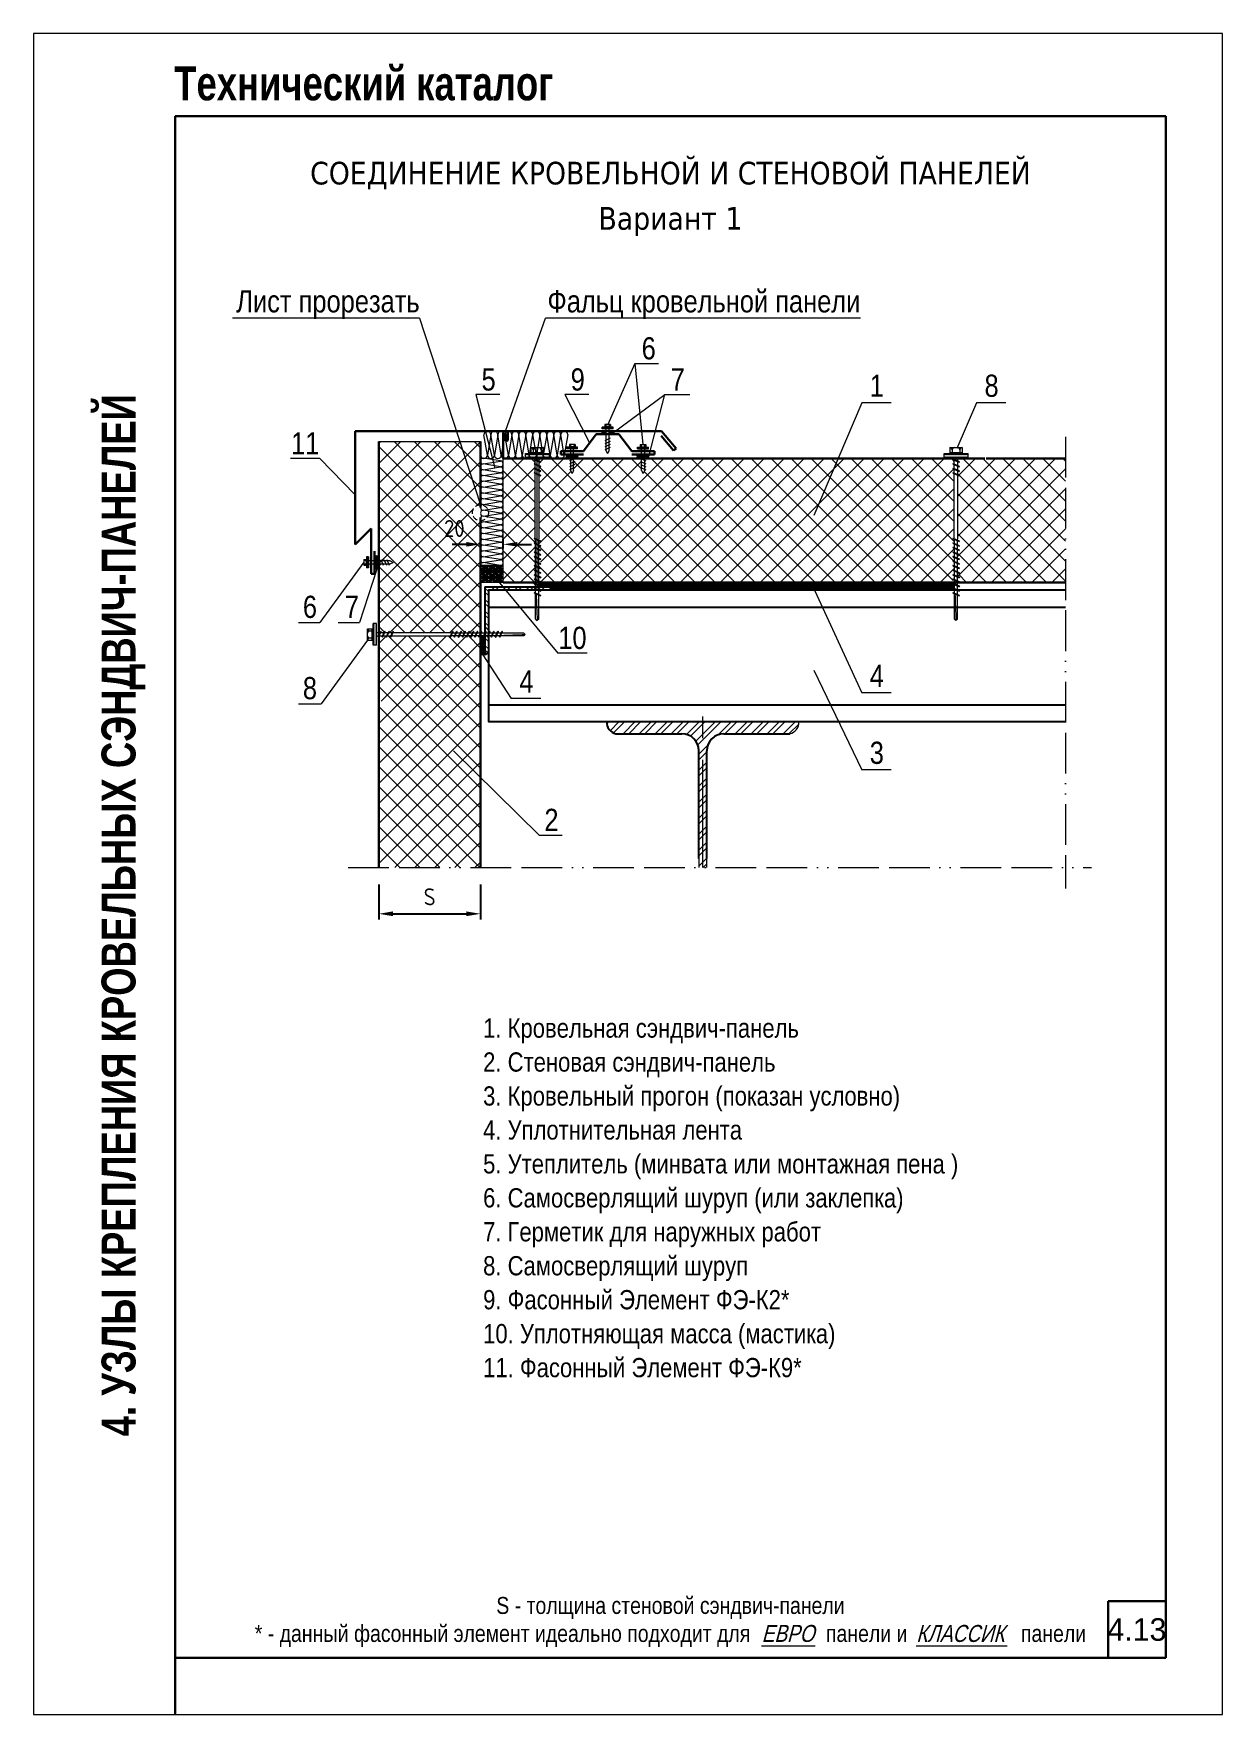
# Model space of a CAD drawing. Extents: x 5821 to 16321, y -13531 to 5774.
# Drawn here: x 7921 to 8971, y -11304 to -9819 of the extents above; entities that cross this region are included whole.
import ezdxf
from ezdxf.enums import TextEntityAlignment as Align

# ---------------------------------------------------------------- set-up
doc = ezdxf.new("R2010")
doc.units = 0
doc.header["$LTSCALE"] = 3
for name, pattern in [('ACAD_ISO13W100', [36, 12, -3, 12, -3, 0, -3, 0, -3]), ('CENTER', [50.8, 31.75, -6.35, 6.35, -6.35]), ('HIDDEN2', [4.7625, 3.175, -1.5875])]:
    doc.linetypes.add(name, pattern=pattern)
doc.layers.get('0').update_dxf_attribs({"linetype": 'CONTINUOUS', "lineweight": 30})
doc.layers.get('DEFPOINTS').update_dxf_attribs({"linetype": 'CONTINUOUS'})
for name, color, linetype, lineweight in [('Logo', 1, 'CONTINUOUS', 9), ('new_fill', 8, 'CONTINUOUS', 13), ('RAZMER', 7, 'CONTINUOUS', 9), ('Нащельники', 1, 'CONTINUOUS', 30), ('Саморезы', 7, 'CONTINUOUS', 13)]:
    doc.layers.add(name, color=color, linetype=linetype, lineweight=lineweight)
doc.layers.add('Прогон', color=7, linetype='CONTINUOUS')
doc.styles.add('LOGO', font='HATTEN.TTF')
doc.styles.add('ROMANS', font='romans.shx', dxfattribs={"width": 0.85})
doc.styles.get("Standard").update_dxf_attribs({"font": 'TAHOMA.TTF'})
doc.styles.add('style1', font='ARIALN.TTF')
doc.styles.add('style2', font='impact.TTF')
doc.styles.add('курсив', font='ARIAL.TTF', dxfattribs={"width": 0.8, "oblique": 15})
doc.dimstyles.new('5', dxfattribs={"dimscale": 5, "dimtxt": 3, "dimasz": 2.5, "dimexe": 1, "dimexo": 3, "dimgap": 0, "dimtad": 0, "dimdec": 0, "dimzin": 9, "dimdsep": 46, "dimtxsty": 'ROMANS', "dimblk2": 'OBLIQUE', "dimcen": -3, "dimdle": 1.5, "dimclrd": 256, "dimclre": 256, "dimclrt": 256, "dimadec": 0, "dimazin": 0, "dimtfac": 1, "dimtdec": 0, "dimtofl": 0, "dimtmove": 2, "dimatfit": 3, "dimfxl": 0, "dimtvp": 1, "dimtolj": 1, "dimtzin": 9, "dimarcsym": 0})
pattern_1 = [(45, (738.22, -13408.337), (-8.838835, 8.838835), []), (135, (738.22, -13408.337), (-8.838835, -8.838835), [])]
pattern_2 = [(8, (738.2201, -13408.3375), (-0.17396638, 1.23783509), []), (68, (738.2201, -13408.3375), (-1.15897982, 0.46825824), []), (128, (738.2201, -13408.3375), (-0.98501344, -0.76957684), [])]

msp = doc.modelspace()

# ---------------------------------------------------------------- texts
for s, p in [('СОЕДИНЕНИЕ КРОВЕЛЬНОЙ И СТЕНОВОЙ ПАНЕЛЕЙ', (8483.59, -9951.99)), ('Вариант 1', (8483.59, -9991.99))]:
    msp.add_text(s, height=20).set_placement(p, align=Align.CENTER)
at = {"style": 'style1'}
for s, height, p in [('Лист прорезать', 19.6116, (8100.08, -10065.05)), ('Фальц кровельной панели', 19.6116, (8374.93, -10065.05)), ('6', 19.61, (8458.15, -10106.59)), ('1', 19.61, (8659.63, -10139.64)), ('8', 19.61, (8760.99, -10139.64)), ('6', 19.61, (8158.91, -10335)), ('7', 19.61, (8195.96, -10335)), ('4', 19.61, (8659.63, -10395.95)), ('8', 19.61, (8158.91, -10406.83)), ('4', 19.61, (8350.12, -10400.95)), ('3', 19.61, (8659.63, -10463.96)), ('2', 19.61, (8372.25, -10523.23)), ('1. Кровельная сэндвич-панель', 17, (8318.12, -10705.85)), ('2. Стеновая сэндвич-панель', 17, (8318.12, -10735.85)), ('3. Кровельный прогон (показан условно)', 17, (8318.12, -10765.85)), ('4. Уплотнительная лента', 17, (8318.12, -10795.85)), ('5. Утеплитель (минвата или монтажная пена )', 17, (8318.12, -10825.85)), ('6. Самосверлящий шуруп (или заклепка)', 17, (8318.12, -10855.85)), ('7. Герметик для наружных работ', 17, (8318.12, -10885.85)), ('8. Самосверлящий шуруп', 17, (8318.12, -10915.85)), ('9. Фасонный Элемент ФЭ-К2*', 17, (8318.12, -10945.85)), ('10. Уплотняющая масса (мастика)', 17, (8318.12, -10975.85)), ('11. Фасонный Элемент ФЭ-К9*', 17, (8318.12, -11005.85))]:
    msp.add_text(s, height=height, dxfattribs=at).set_placement(p)
for s, height, p in [('5', 19.61, (8322.98, -10134.11)), ('9', 19.61, (8401.7, -10134.11)), ('7', 19.61, (8490.01, -10134.11)), ('11', 19.612, (8160.98, -10190.57)), ('10', 19.612, (8397, -10362.43)), ('S - толщина стеновой сэндвич-панели', 15, (8483.59, -11215)), ('* - данный фасонный элемент идеально подходит для              панели и                     панели', 15, (8483.59, -11239.74))]:
    msp.add_text(s, height=height, dxfattribs=at).set_placement(p, align=Align.CENTER)
at = {"color": 1, "style": 'курсив', "oblique": 15, "width": 0.8}
for s, p in [('ЕВРО', (8587.41, -11239.74)), ('КЛАССИК', (8739.7, -11239.74))]:
    msp.add_text(s, height=15, dxfattribs=at).set_placement(p, align=Align.CENTER)
at = {"layer": 'new_fill', "style": 'style2'}
msp.add_text('Технический каталог', height=30, dxfattribs=at).set_placement((8045.3, -9877.69))
msp.add_text('4. УЗЛЫ КРЕПЛЕНИЯ КРОВЕЛЬНЫХ СЭНДВИЧ-ПАНЕЛЕЙ', height=30, rotation=90, dxfattribs=at).set_placement((8011.09, -10597.67), align=Align.CENTER)
at = {"layer": 'new_fill', "style": 'LOGO'}
msp.add_text('4.13', height=20, dxfattribs=at).set_placement((8895.64, -11228.74), align=Align.MIDDLE_CENTER)

# ---------------------------------------------------------------- blocks, each defined once
blk = doc.blocks.new('1volna')
at = {"layer": 'new_fill'}
for p, q in [((2.7, -16.2), (-2.7, 16.2)), ((8.1, 16.2), (2.7, -16.2)), ((13.7, -16.2), (8.3, 16.2)), ((19.1, 16.2), (13.7, -16.2)), ((24.7, -16.2), (19.3, 16.2)), ((30, 16.2), (24.7, -16.2)), ((35.9, -16.2), (30.5, 16.2)), ((41.3, 16.2), (35.9, -16.2))]:
    blk.add_line(p, q, dxfattribs=at)
for centre, start, end in [((2.7, 16.2), 0, 180), ((13.7, 16.2), 0, 180), ((24.7, 16.2), 0, 180), ((35.9, 16.2), 0, 180), ((-2.9, -16.2), 180, 270), ((-2.7, -16.2), 270, 0), ((8.1, -16.2), 180, 270), ((8.3, -16.2), 270, 0), ((19.1, -16.2), 180, 270), ((19.3, -16.2), 270, 0), ((30, -16.2), 180, 270), ((30.5, -16.2), 270, 0)]:
    blk.add_arc(centre, 5.4, start, end, dxfattribs=at)
blk = doc.blocks.new('саморез1')
at = {"layer": 'new_fill'}
blk.add_hatch(color=254, dxfattribs=at).paths.add_polyline_path([(-1.2, -4.8), (0, -4.8), (0, 4.8), (-1.2, 4.8)])
at = {"layer": 'Саморезы', "ltscale": 150}
for p, q in [((-3.9, 2.6), (-1.5, 2.6)), ((-3.9, 2.6), (-3.9, -2.4)), ((-2.9, 1.7), (-1.5, 1.7)), ((-1.9, 2.6), (-1.9, -2.4)), ((0, 4.8), (-1.5, 4.8)), ((-1.5, 4.8), (-1.5, -4.8)), ((-1.2, 4.8), (-1.2, -4.8)), ((0, 4.8), (0, -4.8)), ((19.2, 1.4), (0, 1.4)), ((8.4, 2.4), (10.5, -2.4)), ((11.1, 2.4), (13.2, -2.4)), ((13.8, 2.4), (15.9, -2.4)), ((16.4, 2.4), (18.5, -2.4)), ((19.2, 1.4), (21.8, 0)), ((19.2, -1.4), (21.8, 0)), ((-3.9, -2.4), (-1.5, -2.4)), ((-2.9, -1.4), (-1.5, -1.4)), ((0, -4.8), (-1.5, -4.8)), ((0, -1.4), (19.2, -1.4))]:
    blk.add_line(p, q, dxfattribs=at)
for centre, start, end in [((-2.9, 2.7), 182.373, 269.9653), ((-2.9, 0.7), 90.0347, 177.627), ((-2.9, -0.4), 182.373, 269.9653), ((-2.9, -2.4), 90.0347, 177.627)]:
    blk.add_arc(centre, 1, start, end, dxfattribs=at)
blk = doc.blocks.new('саморез4')
at = {"layer": 'new_fill'}
blk.add_hatch(color=254, dxfattribs=at).paths.add_polyline_path([(-2.4, -9.4), (0, -9.4), (0, 9.8), (-2.4, 9.8)])
at = {"layer": 'Саморезы', "ltscale": 150}
for p, q in [((-7.9, 5), (-3.1, 5)), ((-7.9, -5), (-7.9, 5)), ((-5.9, 3.1), (-3.1, 3.1)), ((-3.8, -5), (-3.8, 5)), ((0, 9.8), (-3.1, 9.8)), ((-3.1, -9.4), (-3.1, 9.8)), ((-2.4, -9.4), (-2.4, 9.8)), ((0, -9.4), (0, 9.8)), ((64.9, 1.5), (0, 1.5)), ((1.3, -2.2), (3.4, 2.7)), ((1.9, -2.2), (4, 2.7)), ((3.7, 2.9), (3.4, 2.7)), ((3.7, 2.9), (4, 2.7)), ((4.9, -2.2), (7, 2.7)), ((5.5, -2.2), (7.6, 2.7)), ((7.3, 2.9), (7, 2.7)), ((7.3, 2.9), (7.6, 2.7)), ((8.6, -2.2), (10.7, 2.7)), ((9.2, -2.2), (11.3, 2.7)), ((11, 2.9), (10.7, 2.7)), ((11, 2.9), (11.3, 2.7)), ((12.2, -2.2), (14.3, 2.7)), ((12.8, -2.2), (14.9, 2.7)), ((14.6, 2.9), (14.3, 2.7)), ((14.6, 2.9), (14.9, 2.7)), ((64.9, -2.2), (67, 2.7)), ((65.6, -2.2), (67.7, 2.7)), ((67.3, 2.9), (67, 2.7)), ((130, 1.3), (67.1, 1.3)), ((67.3, 2.9), (67.7, 2.7)), ((68.6, -2.2), (70.7, 2.7)), ((69.2, -2.2), (71.3, 2.7)), ((71, 2.9), (70.7, 2.7)), ((71, 2.9), (71.3, 2.7)), ((72.2, -2.2), (74.3, 2.7)), ((72.8, -2.2), (74.9, 2.7)), ((74.6, 2.9), (74.3, 2.7)), ((74.6, 2.9), (74.9, 2.7)), ((75.8, -2.2), (77.9, 2.7)), ((76.4, -2.2), (78.5, 2.7)), ((78.2, 2.9), (77.9, 2.7)), ((78.2, 2.9), (78.5, 2.7)), ((79.5, -2.2), (81.5, 2.7)), ((80.1, -2.2), (82.2, 2.7)), ((81.9, 2.9), (81.5, 2.7)), ((81.9, 2.9), (82.2, 2.7)), ((83.1, -2.2), (85.2, 2.7)), ((83.7, -2.2), (85.8, 2.7)), ((85.5, 2.9), (85.2, 2.7)), ((85.5, 2.9), (85.8, 2.7)), ((86.7, -2.2), (88.8, 2.7)), ((87.3, -2.2), (89.4, 2.7)), ((89.1, 2.9), (88.8, 2.7)), ((89.1, 2.9), (89.4, 2.7)), ((90.3, -2.2), (92.4, 2.7)), ((90.9, -2.2), (93, 2.7)), ((92.7, 2.9), (92.4, 2.7)), ((92.7, 2.9), (93, 2.7)), ((94, -2.2), (96.1, 2.7)), ((94.6, -2.2), (96.7, 2.7)), ((96.4, 2.9), (96.1, 2.7)), ((96.4, 2.9), (96.7, 2.7)), ((97.6, -2.2), (99.7, 2.7)), ((98.2, -2.2), (100.3, 2.7)), ((100, 2.9), (99.7, 2.7)), ((100, 2.9), (100.3, 2.7)), ((101.2, -2.2), (103.3, 2.7)), ((101.8, -2.2), (103.9, 2.7)), ((103.6, 2.9), (103.3, 2.7)), ((103.6, 2.9), (103.9, 2.7)), ((104.8, -2.2), (106.9, 2.7)), ((105.5, -2.2), (107.6, 2.7)), ((107.2, 2.9), (106.9, 2.7)), ((107.2, 2.9), (107.6, 2.7)), ((108.5, -2.2), (110.6, 2.7)), ((109.1, -2.2), (111.2, 2.7)), ((110.9, 2.9), (110.6, 2.7)), ((110.9, 2.9), (111.2, 2.7)), ((130, 1.3), (131.2, 0)), ((-7.9, -5), (-3.1, -5)), ((-5.9, -3.1), (-3.1, -3.1)), ((0, -9.4), (-3.1, -9.4)), ((64.9, -1.5), (0, -1.5)), ((64.9, -1.5), (0, -1.5)), ((1.6, -2.4), (1.3, -2.2)), ((1.6, -2.4), (1.9, -2.2)), ((5.2, -2.4), (4.9, -2.2)), ((5.2, -2.4), (5.5, -2.2)), ((8.9, -2.4), (8.6, -2.2)), ((8.9, -2.4), (9.2, -2.2)), ((12.5, -2.4), (12.2, -2.2)), ((12.5, -2.4), (12.8, -2.2)), ((65.3, -2.4), (64.9, -2.2)), ((65.3, -2.4), (65.6, -2.2)), ((130, -1.3), (67.1, -1.3)), ((68.9, -2.4), (68.6, -2.2)), ((68.9, -2.4), (69.2, -2.2)), ((72.5, -2.4), (72.2, -2.2)), ((72.5, -2.4), (72.8, -2.2)), ((76.1, -2.4), (75.8, -2.2)), ((76.1, -2.4), (76.4, -2.2)), ((79.8, -2.4), (79.5, -2.2)), ((79.8, -2.4), (80.1, -2.2)), ((83.4, -2.4), (83.1, -2.2)), ((83.4, -2.4), (83.7, -2.2)), ((87, -2.4), (86.7, -2.2)), ((87, -2.4), (87.3, -2.2)), ((90.6, -2.4), (90.3, -2.2)), ((90.6, -2.4), (90.9, -2.2)), ((94.3, -2.4), (94, -2.2)), ((94.3, -2.4), (94.6, -2.2)), ((97.9, -2.4), (97.6, -2.2)), ((97.9, -2.4), (98.2, -2.2)), ((101.5, -2.4), (101.2, -2.2)), ((101.5, -2.4), (101.8, -2.2)), ((105.1, -2.4), (104.8, -2.2)), ((105.1, -2.4), (105.5, -2.2)), ((108.8, -2.4), (108.5, -2.2)), ((108.8, -2.4), (109.1, -2.2)), ((130, -1.3), (131.2, 0))]:
    blk.add_line(p, q, dxfattribs=at)
at = {"layer": 'Саморезы'}
for p, q in [((67.1, 1.3), (64.9, 1.5)), ((67.1, -1.3), (64.9, -1.5))]:
    blk.add_line(p, q, dxfattribs=at)
at = {"layer": 'Саморезы', "ltscale": 150}
for centre, radius, start, end in [((-5.9, 5.1), 2, 182.373, 269.9653), ((-5.9, 1.1), 2, 90.0347, 177.627), ((80.3, 1057.7), 1058.9, 271.592, 272.7554), ((-5.9, -1.1), 2, 182.373, 269.9653), ((-5.9, -5.1), 2, 90.0347, 177.627)]:
    blk.add_arc(centre, radius, start, end, dxfattribs=at)
blk = doc.blocks.new('*D1252')
at = {"layer": 'DEFPOINTS', "color": 0, "transparency": 16777216}
for p in [(8335.9, -10270), (8315.8, -10288.6), (8335.9, -10288.6)]:
    blk.add_point(p, dxfattribs=at)
at = {"layer": 'RAZMER', "lineweight": -2, "transparency": 16777216}
for p, q in [((8303.3, -10270), (8290.8, -10270)), ((8315.8, -10273.6), (8315.8, -10265)), ((8335.9, -10273.6), (8335.9, -10265)), ((8348.4, -10270), (8360.9, -10270))]:
    blk.add_line(p, q, dxfattribs=at)
at = {"layer": 'RAZMER', "transparency": 16777216}
for points in [[(8303.3, -10267.9), (8303.3, -10272), (8315.8, -10270)], [(8348.4, -10267.9), (8348.4, -10272), (8335.9, -10270)]]:
    blk.add_solid(points, dxfattribs=at)
at = {"layer": 'RAZMER', "transparency": 16777216, "insert": (8292.7, -10256), "char_height": 15, "attachment_point": 5, "style": 'ROMANS'}
blk.add_mtext('\\A1;20', dxfattribs=at)
blk = doc.blocks.new('_OBLIQUE')
at = {"color": 0, "linetype": 'ByBlock'}
blk.add_line((-0.5, -0.5), (0.5, 0.5), dxfattribs=at)
blk = doc.blocks.new('*D1253')
at = {"layer": 'DEFPOINTS', "color": 0, "transparency": 16777216}
for p in [(8226, -10555.6), (8315.8, -10555.6), (8315.8, -10596.4)]:
    blk.add_point(p, dxfattribs=at)
at = {"layer": 'RAZMER', "lineweight": -2, "transparency": 16777216}
for p, q in [((8226, -10570.6), (8226, -10601.4)), ((8315.8, -10570.6), (8315.8, -10601.4)), ((8238.5, -10596.4), (8303.3, -10596.4))]:
    blk.add_line(p, q, dxfattribs=at)
at = {"layer": 'RAZMER', "transparency": 16777216}
for points in [[(8238.5, -10594.3), (8238.5, -10598.5), (8226, -10596.4)], [(8303.3, -10594.3), (8303.3, -10598.5), (8315.8, -10596.4)]]:
    blk.add_solid(points, dxfattribs=at)
at = {"layer": 'RAZMER', "transparency": 16777216, "insert": (8270.9, -10581.4), "char_height": 15, "attachment_point": 5, "style": 'ROMANS'}
blk.add_mtext('\\A1;S', dxfattribs=at)

# ---------------------------------------------------------------- dimensions: what is measured, and where the dimension line sits
at = {"layer": 'RAZMER'}
dim = msp.add_linear_dim(base=(8335.88, -10269.95), p1=(8315.77, -10288.62), p2=(8335.88, -10288.62), dimstyle='5', dxfattribs=at)
dim.commit()
dim.dimension.update_dxf_attribs({"geometry": '*D1252', "text_midpoint": (8292.65, -10256.02), "dimtype": 160})
dim = msp.add_linear_dim(base=(8315.77, -10596.41), p1=(8226.01, -10555.58), p2=(8315.77, -10555.58), text='S', dimstyle='5', override={"dimlfac": 1, "dimtxsty": 'ROMANS', "dimsah": 1, "dimtolj": 1}, dxfattribs=at)
dim.commit()
dim.dimension.update_dxf_attribs({"geometry": '*D1253', "text_midpoint": (8270.89, -10581.41)})

# ---------------------------------------------------------------- hatches: boundary and pattern name
at = {"layer": 'new_fill'}
h = msp.add_hatch(dxfattribs=at)
h.set_pattern_fill('NET3', color=256, scale=10, angle=8, style=0)
h.set_pattern_definition([(8, (3918.2696, -13057.9707), (-0.17396638, 1.2378351), []), (68, (3918.2696, -13057.9707), (-1.15897982, 0.46825824), []), (128, (3918.2696, -13057.9707), (-0.98501344, -0.76957684), [])])
h.paths.add_polyline_path([(8426.66, -10169.91), (8422.84, -10169.91), (8422.84, -10172.54), (8426.66, -10172.54)])
h.paths.add_polyline_path([(8433.28, -10169.91), (8429.46, -10169.91), (8429.46, -10172.54), (8433.28, -10172.54)])
h = msp.add_hatch(dxfattribs=at)
h.set_pattern_fill('ANSI37', color=256, scale=100, style=0)
h.set_pattern_definition(pattern_1)
h.paths.add_polyline_path([(8315.77, -10179.19), (8292.1, -10179.19), (8315.77, -10234.96)])
h.paths.add_polyline_path([(8292.1, -10179.19), (8226.01, -10179.19), (8226.01, -10257.05), (8315.77, -10292.25), (8315.77, -10249.13, -0.4142136), (8308.69, -10242.05, -0.4142136), (8315.77, -10234.96)])
h.paths.add_polyline_path([(8315.77, -10292.25), (8226.01, -10257.05), (8226.01, -10348.13), (8226.91, -10348.13), (8227.42, -10346.94), (8227.72, -10346.72), (8228.03, -10346.94), (8227.52, -10348.13), (8230.54, -10348.13), (8231.04, -10346.94), (8231.35, -10346.72), (8231.66, -10346.94), (8231.15, -10348.13), (8234.16, -10348.13), (8234.67, -10346.94), (8234.97, -10346.72), (8235.28, -10346.94), (8234.78, -10348.13), (8237.79, -10348.13), (8238.3, -10346.94), (8238.6, -10346.72), (8238.91, -10346.94), (8238.4, -10348.13), (8288.95, -10348.13), (8290.49, -10348.26), (8291.06, -10346.94), (8291.36, -10346.72), (8291.67, -10346.94), (8291.09, -10348.31), (8291.1, -10348.31), (8294.1, -10348.31), (8294.68, -10346.94), (8294.99, -10346.72), (8295.3, -10346.94), (8294.71, -10348.31), (8297.72, -10348.31), (8298.31, -10346.94), (8298.62, -10346.72), (8298.93, -10346.94), (8298.34, -10348.31), (8301.35, -10348.31), (8301.94, -10346.94), (8302.24, -10346.72), (8302.55, -10346.94), (8301.97, -10348.31), (8304.98, -10348.31), (8305.56, -10346.94), (8305.87, -10346.72), (8306.18, -10346.94), (8305.59, -10348.31), (8308.6, -10348.31), (8309.19, -10346.94), (8309.5, -10346.72), (8309.81, -10346.94), (8309.22, -10348.31), (8312.23, -10348.31), (8312.82, -10346.94), (8313.12, -10346.72), (8313.43, -10346.94), (8312.85, -10348.31), (8315.77, -10348.31)])
h.paths.add_polyline_path([(8278.58, -10244.77), (8306.72, -10244.77), (8306.72, -10267.27), (8278.58, -10267.27)], flags=24)
h = msp.add_hatch(dxfattribs=at)
h.set_pattern_fill('ANSI37', color=256, scale=100, style=0)
h.set_pattern_definition(pattern_1)
h.paths.add_polyline_path([(8364.37, -10206.29), (8363.32, -10205.84), (8363.67, -10205.37), (8364.37, -10205.67), (8364.37, -10202.66), (8363.32, -10202.21), (8363.67, -10201.74), (8364.37, -10202.04), (8364.37, -10199.03), (8363.32, -10198.58), (8363.67, -10198.12), (8364.37, -10198.42), (8364.37, -10195.41), (8363.32, -10194.96), (8363.89, -10194.19), (8337.89, -10194.19, -0.0473575), (8337.32, -10194.22, -0.0473575), (8336.75, -10194.19), (8335.88, -10194.19), (8335.88, -10303.64), (8364.56, -10303.64), (8364.56, -10302.65), (8363.32, -10302.12), (8363.67, -10301.65), (8364.56, -10302.03), (8364.56, -10299.02), (8363.32, -10298.49), (8363.67, -10298.02), (8364.56, -10298.41), (8364.56, -10295.39), (8363.32, -10294.87), (8363.67, -10294.4), (8364.56, -10294.78), (8364.56, -10291.77), (8363.32, -10291.24), (8363.67, -10290.77), (8364.56, -10291.15), (8364.56, -10288.14), (8363.32, -10287.61), (8363.67, -10287.14), (8364.56, -10287.53), (8364.56, -10284.51), (8363.32, -10283.99), (8363.67, -10283.52), (8364.56, -10283.9), (8364.56, -10280.89), (8363.32, -10280.36), (8363.67, -10279.89), (8364.56, -10280.27), (8364.56, -10277.26), (8363.32, -10276.73), (8363.67, -10276.26), (8364.56, -10276.65), (8364.56, -10273.63), (8363.32, -10273.11), (8363.67, -10272.64), (8364.56, -10273.02), (8364.56, -10270.01), (8363.32, -10269.48), (8363.67, -10269.01), (8364.56, -10269.39), (8364.56, -10266.38), (8363.32, -10265.85), (8363.67, -10265.38), (8364.56, -10265.77), (8364.56, -10262.75), (8363.32, -10262.23), (8363.67, -10261.76), (8364.56, -10262.14), (8364.56, -10260.27), (8364.45, -10259.08), (8363.32, -10258.6), (8363.67, -10258.13), (8364.37, -10258.43)])
h.paths.add_polyline_path([(8734.46, -10273.63), (8733.22, -10273.11), (8733.57, -10272.64), (8734.46, -10273.02), (8734.46, -10270.01), (8733.22, -10269.48), (8733.57, -10269.01), (8734.46, -10269.39), (8734.46, -10266.38), (8733.22, -10265.85), (8733.57, -10265.38), (8734.46, -10265.77), (8734.46, -10262.75), (8733.22, -10262.23), (8733.57, -10261.76), (8734.46, -10262.14), (8734.46, -10260.27), (8734.35, -10259.08), (8733.22, -10258.6), (8733.57, -10258.13), (8734.27, -10258.43), (8734.27, -10206.29), (8733.22, -10205.84), (8733.57, -10205.37), (8734.27, -10205.67), (8734.27, -10202.66), (8733.22, -10202.21), (8733.57, -10201.74), (8734.27, -10202.04), (8734.27, -10199.03), (8733.22, -10198.58), (8733.57, -10198.12), (8734.27, -10198.42), (8734.27, -10195.41), (8733.22, -10194.96), (8733.79, -10194.19), (8460.81, -10194.19), (8460.81, -10204.9), (8459.41, -10207.43), (8458.01, -10204.9), (8458.01, -10194.55), (8457.17, -10194.19), (8398.95, -10194.19), (8398.1, -10194.55), (8398.1, -10204.9), (8396.7, -10207.43), (8395.3, -10204.9), (8395.3, -10194.19), (8367.38, -10194.19), (8367.38, -10196.08), (8368.91, -10196.73), (8368.56, -10197.2), (8367.38, -10196.7), (8367.38, -10199.71), (8368.91, -10200.36), (8368.56, -10200.83), (8367.38, -10200.32), (8367.38, -10203.33), (8368.91, -10203.99), (8368.56, -10204.46), (8367.38, -10203.95), (8367.38, -10206.96), (8368.91, -10207.61), (8368.56, -10208.08), (8367.38, -10207.58), (8367.38, -10258.12), (8367.25, -10259.66), (8368.91, -10260.38), (8368.56, -10260.84), (8367.2, -10260.26), (8367.19, -10260.27), (8367.19, -10263.27), (8368.91, -10264), (8368.56, -10264.47), (8367.19, -10263.88), (8367.19, -10266.9), (8368.91, -10267.63), (8368.56, -10268.1), (8367.19, -10267.51), (8367.19, -10270.52), (8368.91, -10271.26), (8368.56, -10271.72), (8367.19, -10271.14), (8367.19, -10274.15), (8368.91, -10274.88), (8368.56, -10275.35), (8367.19, -10274.76), (8367.19, -10277.78), (8368.91, -10278.51), (8368.56, -10278.98), (8367.19, -10278.39), (8367.19, -10281.4), (8368.91, -10282.14), (8368.56, -10282.6), (8367.19, -10282.02), (8367.19, -10285.03), (8368.91, -10285.76), (8368.56, -10286.23), (8367.19, -10285.64), (8367.19, -10288.66), (8368.91, -10289.39), (8368.56, -10289.86), (8367.19, -10289.27), (8367.19, -10292.28), (8368.91, -10293.02), (8368.56, -10293.48), (8367.19, -10292.9), (8367.19, -10295.91), (8368.91, -10296.64), (8368.56, -10297.11), (8367.19, -10296.52), (8367.19, -10299.54), (8368.91, -10300.27), (8368.56, -10300.74), (8367.19, -10300.15), (8367.19, -10303.16), (8368.3, -10303.64), (8734.46, -10303.64), (8734.46, -10302.65), (8733.22, -10302.12), (8733.57, -10301.65), (8734.46, -10302.03), (8734.46, -10299.02), (8733.22, -10298.49), (8733.57, -10298.02), (8734.46, -10298.41), (8734.46, -10295.39), (8733.22, -10294.87), (8733.57, -10294.4), (8734.46, -10294.78), (8734.46, -10291.77), (8733.22, -10291.24), (8733.57, -10290.77), (8734.46, -10291.15), (8734.46, -10288.14), (8733.22, -10287.61), (8733.57, -10287.14), (8734.46, -10287.53), (8734.46, -10284.51), (8733.22, -10283.99), (8733.57, -10283.52), (8734.46, -10283.9), (8734.46, -10280.89), (8733.22, -10280.36), (8733.57, -10279.89), (8734.46, -10280.27), (8734.46, -10277.26), (8733.22, -10276.73), (8733.57, -10276.26), (8734.46, -10276.65)])
h = msp.add_hatch(dxfattribs=at)
h.set_pattern_fill('NET3', color=256, scale=10, angle=8, style=0)
h.set_pattern_definition([(8, (1255.1833, -18117.1115), (-0.17396638, 1.23783509), []), (68, (1255.1833, -18117.1115), (-1.15897982, 0.46825824), []), (128, (1255.1833, -18117.1115), (-0.98501344, -0.76957684), [])])
h.paths.add_polyline_path([(8394.6, -10190.68), (8392.95, -10190.68, 0.7824442), (8392.95, -10194.18), (8394.6, -10194.18)])
h.paths.add_polyline_path([(8398.8, -10190.68), (8394.6, -10190.68), (8394.6, -10194.18), (8398.8, -10194.18)])
h.paths.add_polyline_path([(8400.64, -10190.68), (8398.8, -10190.68), (8398.8, -10194.18), (8400.64, -10194.18, 0.7824442)])
h = msp.add_hatch(dxfattribs=at)
h.set_pattern_fill('NET3', color=256, scale=10, angle=8, style=0)
h.set_pattern_definition([(172, (15600.933, -18117.1115), (0.17396638, 1.23783509), []), (112, (15600.933, -18117.1115), (1.15897982, 0.46825824), []), (52, (15600.933, -18117.1115), (0.98501344, -0.76957684), [])])
h.paths.add_polyline_path([(8461.51, -10190.68), (8463.17, -10190.68, -0.7824442), (8463.17, -10194.18), (8461.51, -10194.18)])
h.paths.add_polyline_path([(8457.31, -10190.68), (8461.51, -10190.68), (8461.51, -10194.18), (8457.31, -10194.18)])
h.paths.add_polyline_path([(8455.48, -10190.68), (8457.31, -10190.68), (8457.31, -10194.18), (8455.48, -10194.18, -0.7824442)])
h = msp.add_hatch(dxfattribs=at)
h.set_pattern_fill('ANSI37', color=256, scale=100, style=0)
h.set_pattern_definition([(45, (748.22, -13408.337), (-8.838835, 8.838835), []), (135, (748.22, -13408.337), (-8.838835, -8.838835), [])])
h.paths.add_polyline_path([(8832.46, -10194.19), (8737.28, -10194.19), (8737.28, -10196.08), (8738.46, -10196.59), (8738.69, -10196.89), (8738.46, -10197.2), (8737.28, -10196.7), (8737.28, -10199.71), (8738.46, -10200.21), (8738.69, -10200.52), (8738.46, -10200.83), (8737.28, -10200.32), (8737.28, -10203.33), (8738.46, -10203.84), (8738.69, -10204.15), (8738.46, -10204.46), (8737.28, -10203.95), (8737.28, -10206.96), (8738.46, -10207.47), (8738.69, -10207.77), (8738.46, -10208.08), (8737.28, -10207.58), (8737.28, -10259.72), (8738.46, -10260.23), (8738.69, -10260.53), (8738.46, -10260.84), (8737.28, -10260.34), (8737.28, -10263.35), (8738.46, -10263.86), (8738.69, -10264.16), (8738.46, -10264.47), (8737.28, -10263.96), (8737.28, -10266.97), (8738.46, -10267.48), (8738.69, -10267.79), (8738.46, -10268.1), (8737.28, -10267.59), (8737.28, -10270.6), (8738.46, -10271.11), (8738.69, -10271.41), (8738.46, -10271.72), (8737.28, -10271.22), (8737.28, -10274.23), (8738.46, -10274.74), (8738.69, -10275.04), (8738.46, -10275.35), (8737.28, -10274.84), (8737.28, -10277.85), (8738.46, -10278.36), (8738.69, -10278.67), (8738.46, -10278.98), (8737.28, -10278.47), (8737.28, -10281.48), (8738.46, -10281.99), (8738.69, -10282.29), (8738.46, -10282.6), (8737.28, -10282.1), (8737.28, -10285.11), (8738.46, -10285.62), (8738.69, -10285.92), (8738.46, -10286.23), (8737.28, -10285.72), (8737.28, -10288.73), (8738.46, -10289.24), (8738.69, -10289.55), (8738.46, -10289.86), (8737.28, -10289.35), (8737.28, -10292.36), (8738.46, -10292.87), (8738.69, -10293.17), (8738.46, -10293.48), (8737.28, -10292.98), (8737.28, -10295.99), (8738.46, -10296.5), (8738.69, -10296.8), (8738.46, -10297.11), (8737.28, -10296.6), (8737.28, -10299.61), (8738.46, -10300.12), (8738.69, -10300.43), (8738.46, -10300.74), (8737.28, -10300.23), (8737.28, -10303.24), (8738.2, -10303.64), (8832.46, -10303.64)])
h = msp.add_hatch(dxfattribs=at)
h.set_pattern_fill('NET3', color=256, scale=10, style=0)
h.set_pattern_definition([(0, (8864.0862, -4965.614), (0, -1.25), []), (300, (8864.0862, -4965.614), (-1.08253175, -0.625), []), (240, (8864.0862, -4965.614), (-1.08253175, 0.625), [])])
h.paths.add_polyline_path([(8226.01, -10289.99, -1), (8222.23, -10289.99), (8222.23, -10288.14), (8226.01, -10288.14)])
h.paths.add_polyline_path([(8226.01, -10288.14), (8222.23, -10288.14), (8222.23, -10283.94), (8226.01, -10283.94)])
h.paths.add_polyline_path([(8226.01, -10283.94), (8222.23, -10283.94), (8222.23, -10282.1, -1), (8226.01, -10282.1)])
h = msp.add_hatch(dxfattribs=at)
h.set_pattern_fill('ESCHER', color=256, scale=5, style=0)
h.set_pattern_definition([(60, (-5269.9497, -13052.9707), (-6, -1e-09), [5.5, -0.5]), (180, (-5269.9497, -13052.9707), (3, -5.1961524), [5.5, -0.5]), (300, (-5269.9497, -13052.9707), (6, -1e-09), [5.5, -0.5]), (60, (-5269.4497, -13052.9707), (-6, -1e-09), [1, -5]), (300, (-5269.4497, -13052.9707), (6, -1e-09), [1, -5]), (60, (-5270.1997, -13052.5377), (-6, -1e-09), [1, -5]), (180, (-5270.1997, -13052.5377), (3, -5.1961524), [1, -5]), (300, (-5270.1997, -13053.4037), (6, -1e-09), [1, -5]), (180, (-5270.1997, -13053.4037), (3, -5.1961524), [1, -5]), (60, (-5271.9497, -13052.9707), (-6, -1e-09), [1, -5]), (300, (-5271.9497, -13052.9707), (6, -1e-09), [1, -5]), (60, (-5268.9497, -13054.7027), (-6, -1e-09), [1, -5]), (180, (-5268.9497, -13054.7027), (3, -5.1961524), [1, -5]), (300, (-5268.9497, -13051.2386), (6, -1e-09), [1, -5]), (180, (-5268.9497, -13051.2386), (3, -5.1961524), [1, -5]), (0, (-5268.9497, -13052.1046), (-3, 5.1961524), [3.5, -2.5]), (0, (-5268.9497, -13053.8367), (-3, 5.1961524), [3.5, -2.5]), (120, (-5269.6997, -13051.6716), (-6, 1e-09), [3.5, -2.5]), (120, (-5271.1997, -13052.5377), (-6, 1e-09), [3.5, -2.5]), (240, (-5271.1997, -13053.4037), (3, -5.1961524), [3.5, -2.5]), (240, (-5269.6997, -13054.2697), (3, -5.1961524), [3.5, -2.5])])
h.paths.add_polyline_path([(8335.88, -10288.62), (8315.77, -10288.62), (8315.77, -10303.62), (8335.88, -10303.64)])
h = msp.add_hatch(dxfattribs=at)
h.set_pattern_fill('NET3', color=256, scale=10, angle=8, style=0)
h.set_pattern_definition(pattern_2)
h.paths.add_polyline_path([(8734.46, -10303.64), (8368.48, -10303.64), (8368.79, -10304.05), (8368.56, -10304.36), (8367.19, -10303.78), (8367.19, -10307.64), (8379.71, -10307.64), (8377.71, -10310.61), (8734.46, -10310.61)])
h = msp.add_hatch(dxfattribs=at)
h.set_pattern_fill('STEEL', color=256, scale=57.6, angle=-90, style=0)
h.set_pattern_definition([(315, (703.0534, -13213.806), (5.091169, 5.091169), []), (315, (706.6534, -13213.806), (5.091169, 5.091169), [])])
h.paths.add_polyline_path([(8379.71, -10307.64), (8319.77, -10307.64), (8319.77, -10361.04), (8322.74, -10361.04), (8322.74, -10310.61), (8377.71, -10310.61)])
h.paths.add_polyline_path([(8322.74, -10361.04), (8319.77, -10361.04), (8319.77, -10367.57), (8322.74, -10365.57)])
h = msp.add_hatch(dxfattribs=at)
h.set_pattern_fill('ANSI37', color=256, scale=100, style=0)
h.set_pattern_definition(pattern_1)
h.paths.add_polyline_path([(8315.77, -10350.95), (8315.34, -10350.95), (8314.81, -10352.18), (8314.35, -10351.84), (8314.73, -10350.95), (8311.72, -10350.95), (8311.19, -10352.18), (8310.72, -10351.84), (8311.1, -10350.95), (8308.09, -10350.95), (8307.56, -10352.18), (8307.09, -10351.84), (8307.47, -10350.95), (8304.46, -10350.95), (8303.93, -10352.18), (8303.47, -10351.84), (8303.85, -10350.95), (8300.84, -10350.95), (8300.31, -10352.18), (8299.84, -10351.84), (8300.22, -10350.95), (8297.21, -10350.95), (8296.68, -10352.18), (8296.21, -10351.84), (8296.59, -10350.95), (8293.58, -10350.95), (8293.05, -10352.18), (8292.59, -10351.84), (8292.97, -10350.95), (8291.1, -10350.95), (8289.91, -10351.05), (8289.43, -10352.18), (8288.96, -10351.84), (8289.26, -10351.14), (8237.12, -10351.14), (8236.67, -10352.18), (8236.2, -10351.84), (8236.5, -10351.14), (8233.49, -10351.14), (8233.04, -10352.18), (8232.57, -10351.84), (8232.87, -10351.14), (8229.86, -10351.14), (8229.41, -10352.18), (8228.94, -10351.84), (8229.25, -10351.14), (8226.24, -10351.14), (8226.01, -10351.65), (8226.01, -10408.49), (8235.96, -10408.49), (8238.49, -10409.89), (8235.96, -10411.29), (8226.01, -10411.29), (8226.01, -10555.58), (8315.77, -10555.58)])
h = msp.add_hatch(dxfattribs=at)
h.set_pattern_fill('NET3', color=256, scale=10, angle=8, style=0)
h.set_pattern_definition(pattern_2)
h.paths.add_polyline_path([(8319.77, -10350.95), (8318.97, -10350.95), (8318.59, -10351.84), (8318.28, -10352.07), (8317.97, -10351.84), (8318.35, -10350.95), (8315.77, -10350.95), (8315.77, -10367.57), (8319.77, -10367.57)])
h = msp.add_hatch(dxfattribs=at)
h.set_pattern_fill('STEEL', color=256, scale=80, style=0)
h.set_pattern_definition([(45, (738.22, -13408.337), (-7.071068, 7.071068), []), (45, (738.22, -13403.337), (-7.071068, 7.071068), [])])
h.paths.add_polyline_path([(8512.22, -10426.61), (8427.22, -10426.61, 0.3652726), (8435.47, -10437.31), (8493.67, -10437.31, -0.4142136), (8508.67, -10452.31), (8508.67, -10555.58), (8512.22, -10555.58)])
h.paths.add_polyline_path([(8597.22, -10426.61), (8512.22, -10426.61), (8512.22, -10555.58), (8515.77, -10555.58), (8515.77, -10452.31, -0.4142136), (8530.77, -10437.31), (8588.97, -10437.31, 0.3652726)])

# ---------------------------------------------------------------- linework, layer by layer
at = {"color": 1}
for p, q in [((8046.09, -9891.59), (8046.09, -11303.74)), ((8046.09, -9891.59), (8921.09, -9891.59)), ((8921.09, -9891.59), (8921.09, -11253.74)), ((8870.18, -11203.74), (8921.09, -11203.74)), ((8870.18, -11203.74), (8870.18, -11253.74)), ((8046.09, -11253.74), (8921.09, -11253.74))]:
    msp.add_line(p, q, dxfattribs=at)
for p, q in [((8335.88, -10194.19), (8335.88, -10172.05)), ((8338.02, -10177.57), (8338.02, -10171.91)), ((8340.02, -10171.91), (8340.02, -10177.57)), ((8226.01, -10555.58), (8226.01, -10179.19)), ((8315.77, -10237.37), (8315.77, -10179.19)), ((8335.88, -10194.19), (8761.37, -10194.19)), ((8762.51, -10194.19), (8832.46, -10194.19)), ((8315.77, -10555.58), (8315.77, -10246.38)), ((8335.88, -10303.64), (8832.46, -10303.64))]:
    msp.add_line(p, q)
for centre, radius, start, end in [((8338.02, -10172.05), 2.14, 90, 180), ((8338.02, -10171.91), 2, 0, 90), ((8339.02, -10177.57), 1, 180, 0)]:
    msp.add_arc(centre, radius, start, end)
at = {"layer": 'Logo'}
for p, q in [((8564.07, -11243.31), (8611.31, -11243.31)), ((8700.69, -11243.31), (8781.14, -11243.31))]:
    msp.add_line(p, q, dxfattribs=at)
at = {"layer": 'new_fill'}
for p, q in [((8333.36, -10196.31), (8318.29, -10193.8)), ((8318.29, -10198.91), (8333.36, -10196.4)), ((8333.36, -10201.42), (8318.29, -10198.91)), ((8318.29, -10204.16), (8333.36, -10201.64)), ((8333.36, -10206.67), (8318.29, -10204.16))]:
    msp.add_line(p, q, dxfattribs=at)
for centre, start, end in [((8318.29, -10196.31), 90, 180), ((8318.29, -10196.4), 180, 270), ((8318.29, -10201.42), 90, 180), ((8318.29, -10201.64), 180, 270), ((8333.36, -10198.91), 270, 90), ((8333.36, -10204.16), 270, 90)]:
    msp.add_arc(centre, 2.51, start, end, dxfattribs=at)
at = {"layer": 'RAZMER'}
for p, q in [((8261.93, -10070.22), (8096.79, -10070.22)), ((8261.93, -10070.22), (8315.77, -10234.96)), ((8338.02, -10169.91), (8373.33, -10070.22)), ((8651.53, -10070.22), (8373.33, -10070.22)), ((8452.03, -10110.21), (8428.23, -10163.97)), ((8452.03, -10110.21), (8459.29, -10181.74)), ((8452.03, -10110.21), (8473.12, -10110.21)), ((8311.72, -10137.73), (8328.39, -10202.47)), ((8332.81, -10137.73), (8311.72, -10137.73)), ((8390.44, -10137.73), (8411.85, -10179.84)), ((8411.54, -10137.73), (8390.44, -10137.73)), ((8433.28, -10171.23), (8478.68, -10137.73)), ((8464.53, -10192.43), (8478.68, -10137.73)), ((8478.68, -10137.73), (8500.68, -10137.73)), ((8652.49, -10144.81), (8610.09, -10244.38)), ((8678.52, -10144.81), (8652.49, -10144.81)), ((8678.52, -10144.81), (8652.49, -10144.81)), ((8753.86, -10144.81), (8736.61, -10185.31)), ((8779.89, -10144.81), (8753.86, -10144.81)), ((8779.89, -10144.81), (8753.86, -10144.81)), ((8422.84, -10169.91), (8422.84, -10172.54)), ((8433.28, -10169.91), (8433.28, -10172.54)), ((8226.01, -10179.19), (8315.77, -10179.19)), ((8365.88, -10303.62), (8365.88, -10184.94)), ((8173.92, -10194.19), (8148.09, -10194.19)), ((8205.09, -10226.37), (8173.92, -10194.19)), ((8335.88, -10303.62), (8335.88, -10194.19)), ((8212.8, -10285.85), (8173.92, -10339.12)), ((8335.88, -10288.62), (8315.77, -10288.62)), ((8224.37, -10291.86), (8208.97, -10339.12)), ((8335.88, -10303.64), (8315.77, -10303.62)), ((8327.05, -10297.28), (8384.11, -10366.05)), ((8609.35, -10307.12), (8652.49, -10401.12)), ((8155.16, -10339.12), (8173.92, -10339.12)), ((8190.21, -10339.12), (8208.97, -10339.12)), ((8216.14, -10354.75), (8175.12, -10410.95)), ((8317.77, -10367.57), (8342.98, -10406.12)), ((8409.94, -10366.05), (8384.11, -10366.05)), ((8610.09, -10381.07), (8652.49, -10469.13)), ((8369.01, -10406.12), (8342.98, -10406.12)), ((8369.01, -10406.12), (8342.98, -10406.12)), ((8678.52, -10401.12), (8652.49, -10401.12)), ((8155.16, -10410.95), (8175.12, -10410.95)), ((8291.91, -10452.32), (8367.87, -10527.35)), ((8678.52, -10469.13), (8652.49, -10469.13)), ((8678.52, -10469.13), (8652.49, -10469.13)), ((8387.94, -10527.35), (8367.87, -10527.35))]:
    msp.add_line(p, q, dxfattribs=at)
at = {"layer": 'RAZMER', "linetype": 'ACAD_ISO13W100'}
for p, q in [((8832.46, -10175.02), (8832.46, -10574.07)), ((8198.83, -10555.58), (8855.51, -10555.58))]:
    msp.add_line(p, q, dxfattribs=at)
at = {"layer": 'RAZMER', "linetype": 'CENTER'}
msp.add_line((8512.22, -10555.58), (8512.22, -10418.82), dxfattribs=at)
at = {"layer": 'RAZMER'}
for points in [[(8971.09, -9818.74), (7921.09, -9818.74), (7921.09, -11303.74), (8971.09, -11303.74)], [(8315.77, -10350.95), (8319.77, -10350.95), (8319.77, -10367.57), (8315.77, -10367.57)]]:
    msp.add_lwpolyline(points, close=True, dxfattribs=at)
at = {"layer": 'RAZMER', "linetype": 'HIDDEN2', "ltscale": 0.5}
msp.add_circle((8315.77, -10242.05), 7.09, dxfattribs=at)
at = {"layer": 'RAZMER'}
for centre, radius, start, end in [((8393.38, -10192.43), 1.8, 103.91761, 256.08239), ((8400.2, -10192.43), 1.8, 283.91761, 76.08239), ((8455.91, -10192.43), 1.8, 103.91761, 256.08239), ((8462.73, -10192.43), 1.8, 283.91761, 76.08239), ((8224.12, -10282.1), 1.89, 0, 180), ((8224.12, -10289.99), 1.89, 180, 0)]:
    msp.add_arc(centre, radius, start, end, dxfattribs=at)
at = {"layer": 'Нащельники'}
for p, q in [((8205.09, -10169.91), (8475.78, -10169.91)), ((8205.09, -10169.91), (8205.09, -10270.19)), ((8475.78, -10169.91), (8488.64, -10185.23)), ((8418.06, -10172.54), (8406.76, -10187.68)), ((8418.06, -10172.54), (8438.06, -10172.54)), ((8438.06, -10172.54), (8449.36, -10187.68)), ((8475.41, -10174.14), (8486.34, -10187.16)), ((8486.34, -10187.16), (8488.64, -10185.23)), ((8386.7, -10190.68), (8386.7, -10187.68)), ((8406.76, -10187.68), (8386.7, -10187.68)), ((8406.7, -10190.68), (8386.7, -10190.68)), ((8449.36, -10187.68), (8469.41, -10187.68)), ((8449.41, -10190.68), (8469.41, -10190.68)), ((8469.41, -10190.68), (8469.41, -10187.68)), ((8219.23, -10256.04), (8205.09, -10270.19)), ((8219.23, -10256.04), (8219.23, -10296.04)), ((8222.23, -10296.04), (8222.23, -10276.04)), ((8222.23, -10296.04), (8219.23, -10296.04))]:
    msp.add_line(p, q, dxfattribs=at)
at = {"layer": 'Прогон'}
for p, q in [((8319.77, -10307.64), (8319.77, -10367.57)), ((8319.77, -10307.64), (8377.71, -10307.64)), ((8319.77, -10307.64), (8379.71, -10307.64)), ((8322.74, -10310.61), (8322.74, -10365.57)), ((8377.71, -10310.61), (8322.74, -10310.61)), ((8377.71, -10310.61), (8379.71, -10307.64)), ((8322.74, -10325.54), (8832.46, -10325.54)), ((8322.74, -10365.57), (8319.77, -10367.57)), ((8322.74, -10411.67), (8832.46, -10411.67)), ((8427.22, -10426.61), (8597.22, -10426.61)), ((8435.47, -10437.31), (8493.67, -10437.31)), ((8530.77, -10437.31), (8588.97, -10437.31)), ((8508.67, -10547.61), (8508.67, -10452.31)), ((8515.77, -10547.61), (8515.77, -10452.31))]:
    msp.add_line(p, q, dxfattribs=at)
at = {"layer": 'Прогон', "color": 7, "lineweight": 0}
for p, q in [((8597.22, -10426.61), (8427.22, -10426.61)), ((8435.47, -10437.31), (8493.67, -10437.31)), ((8530.77, -10437.31), (8588.97, -10437.31)), ((8508.67, -10452.31), (8508.67, -10555.58)), ((8515.77, -10555.58), (8515.77, -10452.31))]:
    msp.add_line(p, q, dxfattribs=at)
at = {"layer": 'Прогон'}
msp.add_lwpolyline([(8832.46, -10310.61), (8322.74, -10310.61), (8322.74, -10426.61), (8832.46, -10426.61)], dxfattribs=at)
for centre, radius, start, end in [((8437.69, -10427.06), 10.48, 177.50548, 257.76892), ((8493.67, -10452.31), 15, 0, 90), ((8530.77, -10452.31), 15, 90, 180)]:
    msp.add_arc(centre, radius, start, end, dxfattribs=at)
at = {"layer": 'Прогон', "color": 7, "lineweight": 0}
msp.add_arc((8586.75, -10427.06), 10.48, 282.23108, 2.49452, dxfattribs=at)

# ---------------------------------------------------------------- block references
at = {"layer": 'new_fill', "xscale": 0.5586569999999483, "yscale": 0.5586569999999483, "zscale": 0.5586569999999483}
for p in [(8320.4, -10182.16), (8345.09, -10182.12), (8369.78, -10182.12)]:
    msp.add_blockref('1volna', p, dxfattribs=at)
at = {"layer": 'new_fill', "xscale": 0.4655474999999569, "yscale": 0.4655474999999569, "zscale": 0.4655474999999569, "rotation": 270}
for p in [(8325.83, -10207.92), (8325.83, -10228.41), (8325.83, -10248.9), (8325.83, -10269.39)]:
    msp.add_blockref('1volna', p, dxfattribs=at)
at = {"layer": 'RAZMER', "rotation": 270}
for p in [(8428.06, -10167.91), (8396.7, -10185.68)]:
    msp.add_blockref('саморез1', p, dxfattribs=at)
at = {"layer": 'RAZMER', "xscale": 1.1, "yscale": 1.1, "zscale": 1.1, "rotation": 270}
for p in [(8365.88, -10193.09), (8735.78, -10193.09)]:
    msp.add_blockref('саморез4', p, dxfattribs=at)
at = {"layer": 'RAZMER', "xscale": -1, "rotation": 90}
msp.add_blockref('саморез1', (8459.41, -10185.68), dxfattribs=at)
at = {"layer": 'RAZMER'}
for name, p in [('саморез1', (8216.74, -10285.89)), ('саморез4', (8224.02, -10349.63))]:
    msp.add_blockref(name, p, dxfattribs=at)

msp.set_redraw_order([(e.dxf.handle, doc.entitydb.next_handle()) for e in msp.query("TEXT MTEXT ATTDEF DIMENSION ARC_DIMENSION")])  # texts and dimensions are drawn at this point

doc.saveas('drawing.dxf')
